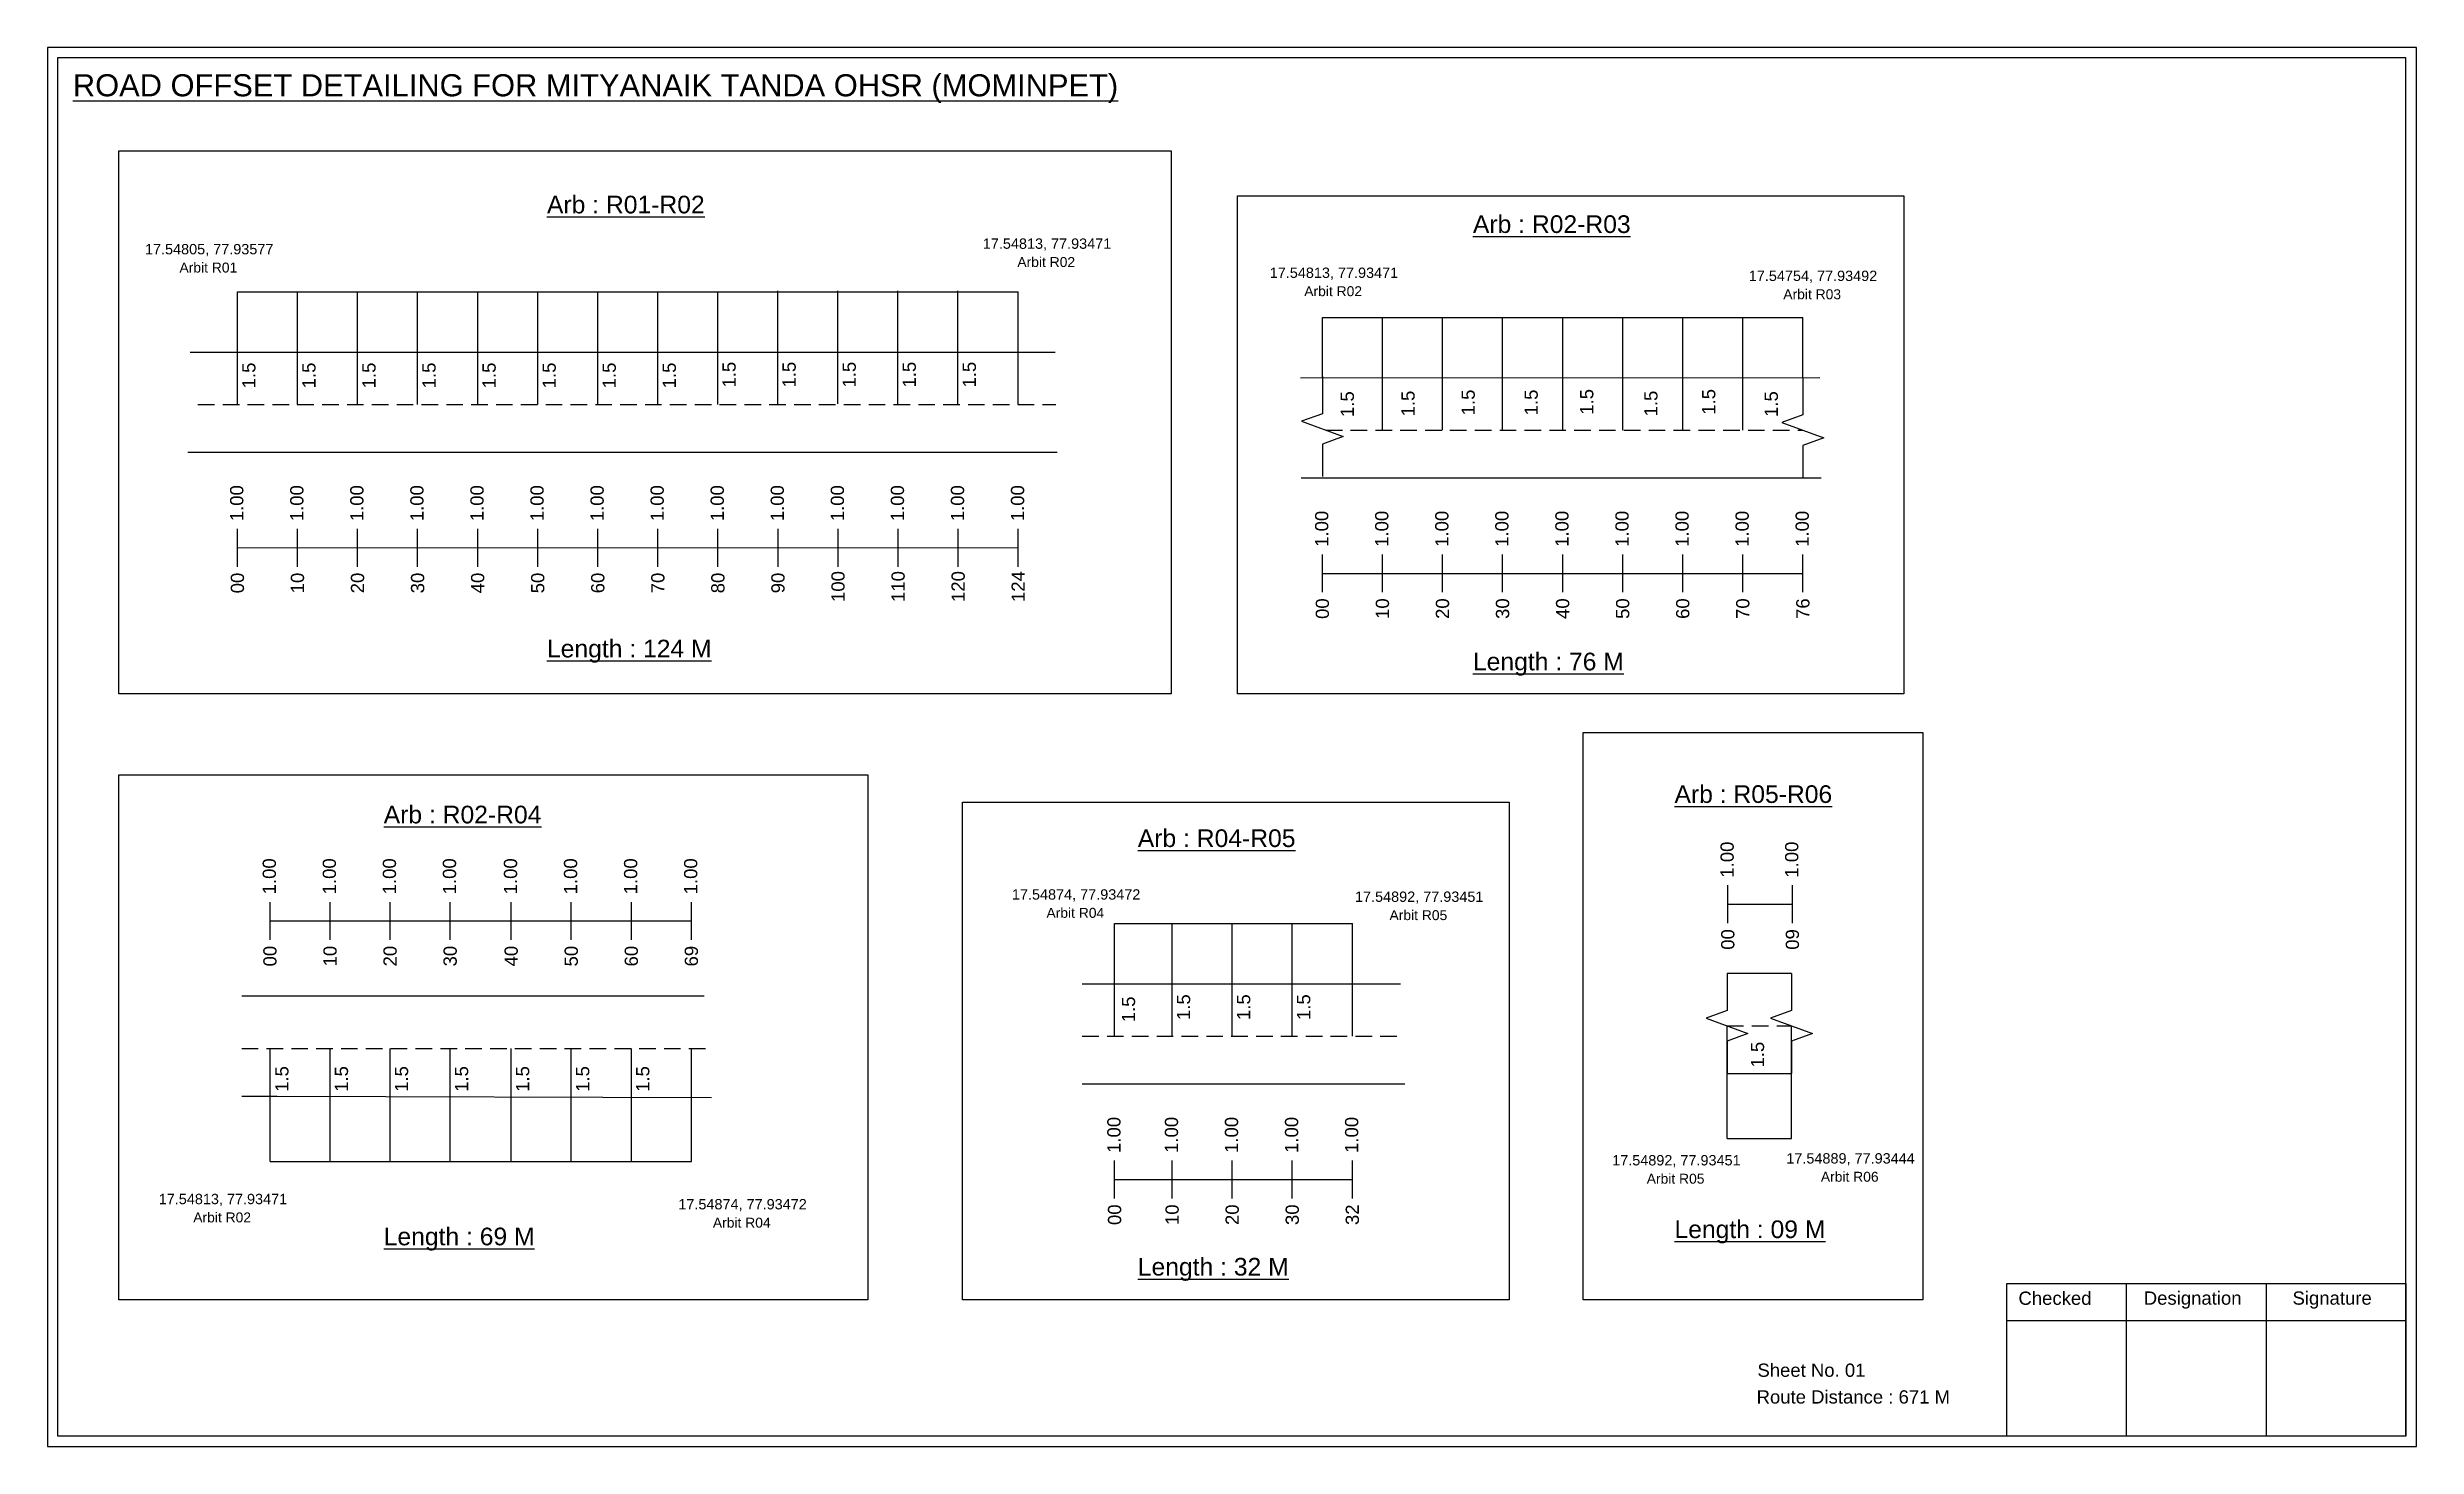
# Model space of a CAD drawing. Header units: inches. Extents: x 1196 to 5959, y 304 to 829.
# Drawn here: x 3962 to 4498, y 398 to 715 of the extents above; entities that cross this region are included whole.
import ezdxf

# ---------------------------------------------------------------- set-up
doc = ezdxf.new("R2010")
doc.units = ezdxf.units.IN
doc.header["$MEASUREMENT"] = 0
doc.linetypes.add('DASHED2', pattern=[0.375, 0.25, -0.125])
for name, color, linetype in [('PDF_Geometry', 7, 'Continuous'), ('PDF_Text', 5, 'Continuous'), ('pipe', 5, 'Continuous')]:
    doc.layers.add(name, color=color, linetype=linetype)
doc.styles.add('PDF Arial', font='arial.ttf')
doc.styles.get("Standard").update_dxf_attribs({"font": 'arial.ttf'})

msp = doc.modelspace()

# ---------------------------------------------------------------- texts
at = {"color": 242, "true_color": 0xcd2027}
for s, height, p in [('%%UROAD OFFSET DETAILING FOR MITYANAIK TANDA OHSR (MOMINPET)', 5, (3967.77, 703.55)), ('%%UArb : R01-R02', 4, (4075.12, 677.05)), ('%%UArb : R02-R03', 4, (4284.79, 672.62)), ('%%ULength : 124 M', 4, (4075.12, 576.55)), ('%%ULength : 76 M', 4, (4284.79, 573.62)), ('%%UArb : R05-R06', 4, (4330.43, 543.61)), ('%%UArb : R02-R04', 4, (4038.15, 538.98)), ('%%UArb : R04-R05', 4, (4208.9, 533.63)), ('%%ULength : 69 M', 4, (4038.15, 443.48)), ('%%ULength : 09 M', 4, (4330.43, 445.11)), ('%%ULength : 32 M', 4, (4208.9, 436.63))]:
    msp.add_text(s, height=height, dxfattribs=at).set_placement(p)
at = {"color": 5}
for s, height, p in [('17.54813, 77.93471', 2.34, (4173.81, 669.04)), ('17.54805, 77.93577', 2.34, (3984.09, 667.79)), ('Arbit R01', 2.246, (3991.91, 663.67)), ('Arbit R02', 2.246, (4181.63, 664.92)), ('17.54813, 77.93471', 2.34, (4238.78, 662.45)), ('Arbit R02', 2.246, (4246.6, 658.32)), ('17.54754, 77.93492', 2.34, (4347.25, 661.75)), ('Arbit R03', 2.246, (4355.07, 657.63)), ('17.54874, 77.93472', 2.34, (4180.4, 521.73)), ('17.54892, 77.93451', 2.34, (4258.08, 521.22)), ('Arbit R04', 2.246, (4188.22, 517.61)), ('Arbit R05', 2.246, (4265.9, 517.09)), ('17.54892, 77.93451', 2.34, (4316.32, 461.56)), ('17.54889, 77.93444', 2.34, (4355.75, 461.99)), ('Arbit R05', 2.246, (4324.14, 457.43)), ('Arbit R06', 2.246, (4363.57, 457.87)), ('17.54813, 77.93471', 2.34, (3987.21, 452.79)), ('Arbit R02', 2.246, (3995.03, 448.67)), ('17.54874, 77.93472', 2.34, (4104.87, 451.61)), ('Arbit R04', 2.246, (4112.69, 447.48))]:
    msp.add_text(s, height=height, dxfattribs=at).set_placement(p)
for p in [(4009.11, 637.46), (4022.71, 637.46), (4036.31, 637.46), (4049.91, 637.46), (4063.51, 637.46), (4077.11, 637.46), (4090.71, 637.46), (4104.31, 637.46), (4117.85, 637.64), (4131.45, 637.64), (4145.05, 637.64), (4158.65, 637.64), (4172.25, 637.64), (4257.84, 630.97), (4271.59, 631.1), (4285.21, 631.35), (4299.47, 631.35), (4312.06, 631.48), (4326.58, 631.1), (4339.68, 631.48), (4353.84, 630.98), (4208.29, 493.97), (4220.76, 494.47), (4234.36, 494.47), (4247.96, 494.47), (4350.72, 483.72), (4016.59, 478.21), (4030.08, 478.21), (4043.68, 478.21), (4057.28, 478.21), (4071.1, 478.21), (4084.7, 478.21), (4098.3, 478.21)]:
    msp.add_text('1.5', height=3, rotation=90).set_placement(p)
at = {"color": 217, "true_color": 0x93278f}
for s, p in [('1.00', (4006.37, 607.38)), ('1.00', (4019.97, 607.38)), ('1.00', (4033.57, 607.38)), ('1.00', (4047.17, 607.38)), ('1.00', (4060.77, 607.38)), ('1.00', (4074.37, 607.38)), ('1.00', (4087.97, 607.38)), ('1.00', (4101.57, 607.38)), ('1.00', (4115.17, 607.38)), ('1.00', (4128.77, 607.38)), ('1.00', (4142.37, 607.38)), ('1.00', (4155.97, 607.38)), ('1.00', (4169.57, 607.38)), ('1.00', (4183.17, 607.38)), ('1.00', (4252.04, 601.58)), ('1.00', (4265.64, 601.58)), ('1.00', (4279.24, 601.58)), ('1.00', (4292.84, 601.58)), ('1.00', (4306.44, 601.58)), ('1.00', (4320.04, 601.58)), ('1.00', (4333.64, 601.58)), ('1.00', (4347.24, 601.58)), ('1.00', (4360.84, 601.58)), ('00', (4006.52, 591.06)), ('10', (4020.12, 591.06)), ('20', (4033.72, 591.06)), ('30', (4047.32, 591.06)), ('40', (4060.92, 591.06)), ('50', (4074.52, 591.06)), ('60', (4088.12, 591.06)), ('70', (4101.72, 591.06)), ('80', (4115.32, 591.06)), ('90', (4128.92, 591.06)), ('100', (4142.52, 589.1)), ('110', (4156.12, 589.1)), ('120', (4169.72, 589.1)), ('124', (4183.32, 589.1)), ('00', (4252.19, 585.26)), ('10', (4265.79, 585.26)), ('20', (4279.39, 585.26)), ('30', (4292.99, 585.26)), ('40', (4306.59, 585.26)), ('50', (4320.19, 585.26)), ('60', (4333.79, 585.26)), ('70', (4347.39, 585.26)), ('76', (4360.99, 585.26)), ('1.00', (4343.84, 526.7)), ('1.00', (4358.47, 526.7)), ('1.00', (4013.74, 522.92)), ('1.00', (4027.34, 522.92)), ('1.00', (4040.94, 522.92)), ('1.00', (4054.54, 522.92)), ('1.00', (4068.36, 522.92)), ('1.00', (4081.96, 522.92)), ('1.00', (4095.56, 522.92)), ('1.00', (4109.16, 522.92)), ('00', (4013.89, 506.6)), ('10', (4027.49, 506.6)), ('20', (4041.09, 506.6)), ('30', (4054.69, 506.6)), ('40', (4068.51, 506.6)), ('50', (4082.11, 506.6)), ('60', (4095.71, 506.6)), ('69', (4109.31, 506.6)), ('00', (4343.99, 510.38)), ('09', (4358.62, 510.38)), ('1.00', (4204.99, 464.39)), ('1.00', (4218.02, 464.39)), ('1.00', (4231.62, 464.39)), ('1.00', (4245.22, 464.39)), ('1.00', (4258.82, 464.39)), ('00', (4205.14, 448.07)), ('10', (4218.17, 448.07)), ('20', (4231.77, 448.07)), ('30', (4245.37, 448.07)), ('32', (4258.97, 448.07))]:
    msp.add_text(s, height=3, rotation=90, dxfattribs=at).set_placement(p)
for s, p in [('Sheet No. 01', (4349.21, 413.71)), ('Route Distance : 671 M', (4349.02, 407.66))]:
    msp.add_text(s, height=3).set_placement(p)
at = {"layer": 'PDF_Text', "color": 7, "attachment_point": 7, "style": 'PDF Arial'}
for s, insert, char_height in [('Checked', (4408.31, 429.96), 3.001), ('Designation', (4436.69, 429.13), 3.0006), ('Signature', (4470.37, 429.13), 3.001)]:
    msp.add_mtext(s, dxfattribs=dict(at, insert=insert, char_height=char_height))

# ---------------------------------------------------------------- linework, layer by layer
at = {"color": 5}
for p, q in [((4005.04, 659.32), (4181.84, 659.32)), ((4250.71, 653.52), (4359.51, 653.52)), ((4203.66, 516.33), (4257.49, 516.33)), ((4342.32, 467.62), (4356.94, 467.62)), ((4012.41, 462.48), (4107.83, 462.48))]:
    msp.add_line(p, q, dxfattribs=at)
for p, q in [((4005.04, 633.78), (4005.04, 659.32)), ((4018.64, 633.78), (4018.64, 659.32)), ((4032.24, 633.78), (4032.24, 659.32)), ((4045.84, 633.78), (4045.84, 659.32)), ((4059.44, 633.78), (4059.44, 659.32)), ((4073.04, 633.78), (4073.04, 659.32)), ((4086.64, 633.78), (4086.64, 659.32)), ((4100.24, 633.78), (4100.24, 659.32)), ((4113.84, 633.78), (4113.84, 659.32)), ((4127.38, 633.96), (4127.38, 659.5)), ((4140.98, 633.96), (4140.98, 659.5)), ((4154.58, 633.96), (4154.58, 659.5)), ((4168.18, 633.96), (4168.18, 659.5)), ((4181.84, 633.78), (4181.84, 659.32)), ((4250.71, 639.87), (4250.71, 653.52)), ((4264.31, 627.98), (4264.31, 653.52)), ((4277.91, 627.98), (4277.91, 653.52)), ((4291.51, 627.98), (4291.51, 653.52)), ((4305.11, 627.98), (4305.11, 653.52)), ((4318.71, 627.98), (4318.71, 653.52)), ((4332.31, 627.98), (4332.31, 653.52)), ((4345.91, 627.98), (4345.91, 653.52)), ((4359.51, 639.87), (4359.51, 653.52)), ((3994.34, 645.67), (4190.22, 645.67)), ((4245.71, 639.87), (4363.33, 639.93)), ((3993.8, 622.98), (4190.64, 623.02)), ((4245.86, 617.18), (4363.64, 617.18)), ((4203.66, 490.8), (4203.66, 516.33)), ((4216.69, 490.8), (4216.69, 516.33)), ((4230.29, 490.8), (4230.29, 516.33)), ((4243.89, 490.8), (4243.89, 516.33)), ((4257.49, 490.8), (4257.49, 516.33)), ((4356.94, 505.04), (4342.32, 505.04)), ((4110.75, 499.9), (4006, 499.9)), ((4196.32, 502.68), (4268.35, 502.68)), ((4342.32, 467.62), (4342.32, 493.16)), ((4356.94, 467.62), (4356.94, 493.16)), ((4012.41, 462.48), (4012.41, 488.02)), ((4026.01, 462.48), (4026.01, 488.02)), ((4039.61, 462.48), (4039.61, 488.02)), ((4053.21, 462.48), (4053.21, 488.02)), ((4067.03, 462.48), (4067.03, 488.02)), ((4080.63, 462.48), (4080.63, 488.02)), ((4094.23, 462.48), (4094.23, 488.02)), ((4107.83, 462.48), (4107.83, 488.02)), ((4196.32, 480), (4269.35, 480)), ((4342.32, 482.36), (4356.94, 482.36)), ((4006, 477.22), (4014.06, 477.22)), ((4014.06, 477.22), (4112.37, 476.94))]:
    msp.add_line(p, q)
at = {"linetype": 'DASHED2', "ltscale": 15}
for p, q in [((3996.09, 633.78), (4190.37, 633.78)), ((4251.47, 627.98), (4359.51, 627.98)), ((4196.32, 490.8), (4268.85, 490.8)), ((4342.32, 493.16), (4356.94, 493.16)), ((4006, 488.02), (4111.39, 488.02))]:
    msp.add_line(p, q, dxfattribs=at)
at = {"color": 217, "true_color": 0x93278f}
for p, q in [((4005.04, 597.08), (4005.04, 605.64)), ((4005.04, 601.35), (4181.84, 601.41)), ((4018.64, 597.08), (4018.64, 605.64)), ((4032.24, 597.08), (4032.24, 605.64)), ((4045.84, 597.08), (4045.84, 605.64)), ((4059.44, 597.08), (4059.44, 605.64)), ((4073.04, 597.08), (4073.04, 605.64)), ((4086.64, 597.08), (4086.64, 605.64)), ((4100.24, 597.08), (4100.24, 605.64)), ((4113.84, 597.08), (4113.84, 605.64)), ((4127.44, 597.08), (4127.44, 605.64)), ((4141.04, 597.08), (4141.04, 605.64)), ((4154.64, 597.08), (4154.64, 605.64)), ((4168.24, 597.08), (4168.24, 605.64)), ((4181.84, 597.08), (4181.84, 605.64)), ((4250.71, 591.29), (4250.71, 599.84)), ((4250.71, 595.55), (4359.51, 595.55)), ((4264.31, 591.29), (4264.31, 599.84)), ((4277.91, 591.29), (4277.91, 599.84)), ((4291.51, 591.29), (4291.51, 599.84)), ((4305.11, 591.29), (4305.11, 599.84)), ((4318.71, 591.29), (4318.71, 599.84)), ((4332.31, 591.29), (4332.31, 599.84)), ((4345.91, 591.29), (4345.91, 599.84)), ((4359.51, 591.29), (4359.51, 599.84)), ((4012.41, 512.63), (4012.41, 521.18)), ((4026.01, 512.63), (4026.01, 521.18)), ((4039.61, 512.63), (4039.61, 521.18)), ((4053.21, 512.63), (4053.21, 521.18)), ((4067.03, 512.63), (4067.03, 521.18)), ((4080.63, 512.63), (4080.63, 521.18)), ((4094.23, 512.63), (4094.23, 521.18)), ((4107.83, 512.63), (4107.83, 521.18)), ((4342.51, 516.4), (4342.51, 524.96)), ((4342.51, 520.68), (4357.14, 520.69)), ((4357.14, 516.4), (4357.14, 524.96)), ((4012.41, 516.89), (4107.83, 516.96)), ((4203.66, 454.1), (4203.66, 462.66)), ((4216.69, 454.1), (4216.69, 462.66)), ((4230.29, 454.1), (4230.29, 462.66)), ((4243.89, 454.1), (4243.89, 462.66)), ((4257.49, 454.1), (4257.49, 462.66)), ((4203.66, 458.37), (4257.49, 458.38))]:
    msp.add_line(p, q, dxfattribs=at)
for points in [[(4231.48, 681), (4382.33, 681), (4382.33, 568.32), (4231.48, 568.32)], [(4309.72, 559.59), (4386.66, 559.59), (4386.66, 431.14), (4309.72, 431.14)], [(3978.14, 549.96), (4147.75, 549.96), (4147.75, 431.14), (3978.14, 431.14)], [(4169.2, 543.82), (4293, 543.82), (4293, 431.14), (4169.2, 431.14)]]:
    msp.add_lwpolyline(points, close=True)
at = {"linetype": 'Continuous'}
for points in [[(4250.69, 640.15), (4250.69, 631.72), (4245.95, 629.99), (4255.43, 626.54), (4250.69, 624.82), (4250.69, 617.47)], [(4359.51, 639.87), (4359.51, 631.44), (4354.77, 629.71), (4364.25, 626.26), (4359.51, 624.53), (4359.51, 617.18)], [(4342.32, 505.04), (4342.32, 496.61), (4337.57, 494.88), (4347.06, 491.43), (4342.32, 489.71), (4342.32, 482.36)], [(4356.94, 505.04), (4356.94, 496.61), (4352.2, 494.88), (4361.69, 491.43), (4356.94, 489.71), (4356.94, 482.36)]]:
    msp.add_lwpolyline(points, dxfattribs=at)
at = {"layer": 'PDF_Geometry'}
for points in [[(3962, 714.63), (3962, 397.92), (4498.47, 397.92), (4498.47, 714.63)], [(3964.32, 712.3), (3964.32, 400.34), (4496.05, 400.34), (4496.05, 712.3)]]:
    msp.add_lwpolyline(points, close=True, dxfattribs=at)
at = {"layer": 'PDF_Geometry', "color": 242, "true_color": 0xcc1f26}
msp.add_lwpolyline([(4496.05, 400.24), (4405.71, 400.24), (4405.71, 434.85), (4496.05, 434.85)], close=True, dxfattribs=at)
for points in [[(4432.69, 434.85), (4432.69, 400.24)], [(4464.42, 434.85), (4464.42, 400.24)], [(4405.71, 426.48), (4496.05, 426.48)]]:
    msp.add_lwpolyline(points, dxfattribs=at)
at = {"layer": 'pipe', "color": 0}
msp.add_lwpolyline([(3978.14, 691.18), (4216.46, 691.18), (4216.46, 568.32), (3978.14, 568.32)], close=True, dxfattribs=at)

msp.set_redraw_order([(e.dxf.handle, doc.entitydb.next_handle()) for e in msp.query("TEXT MTEXT ATTDEF DIMENSION ARC_DIMENSION")])  # texts and dimensions are drawn at this point

doc.saveas('drawing.dxf')
